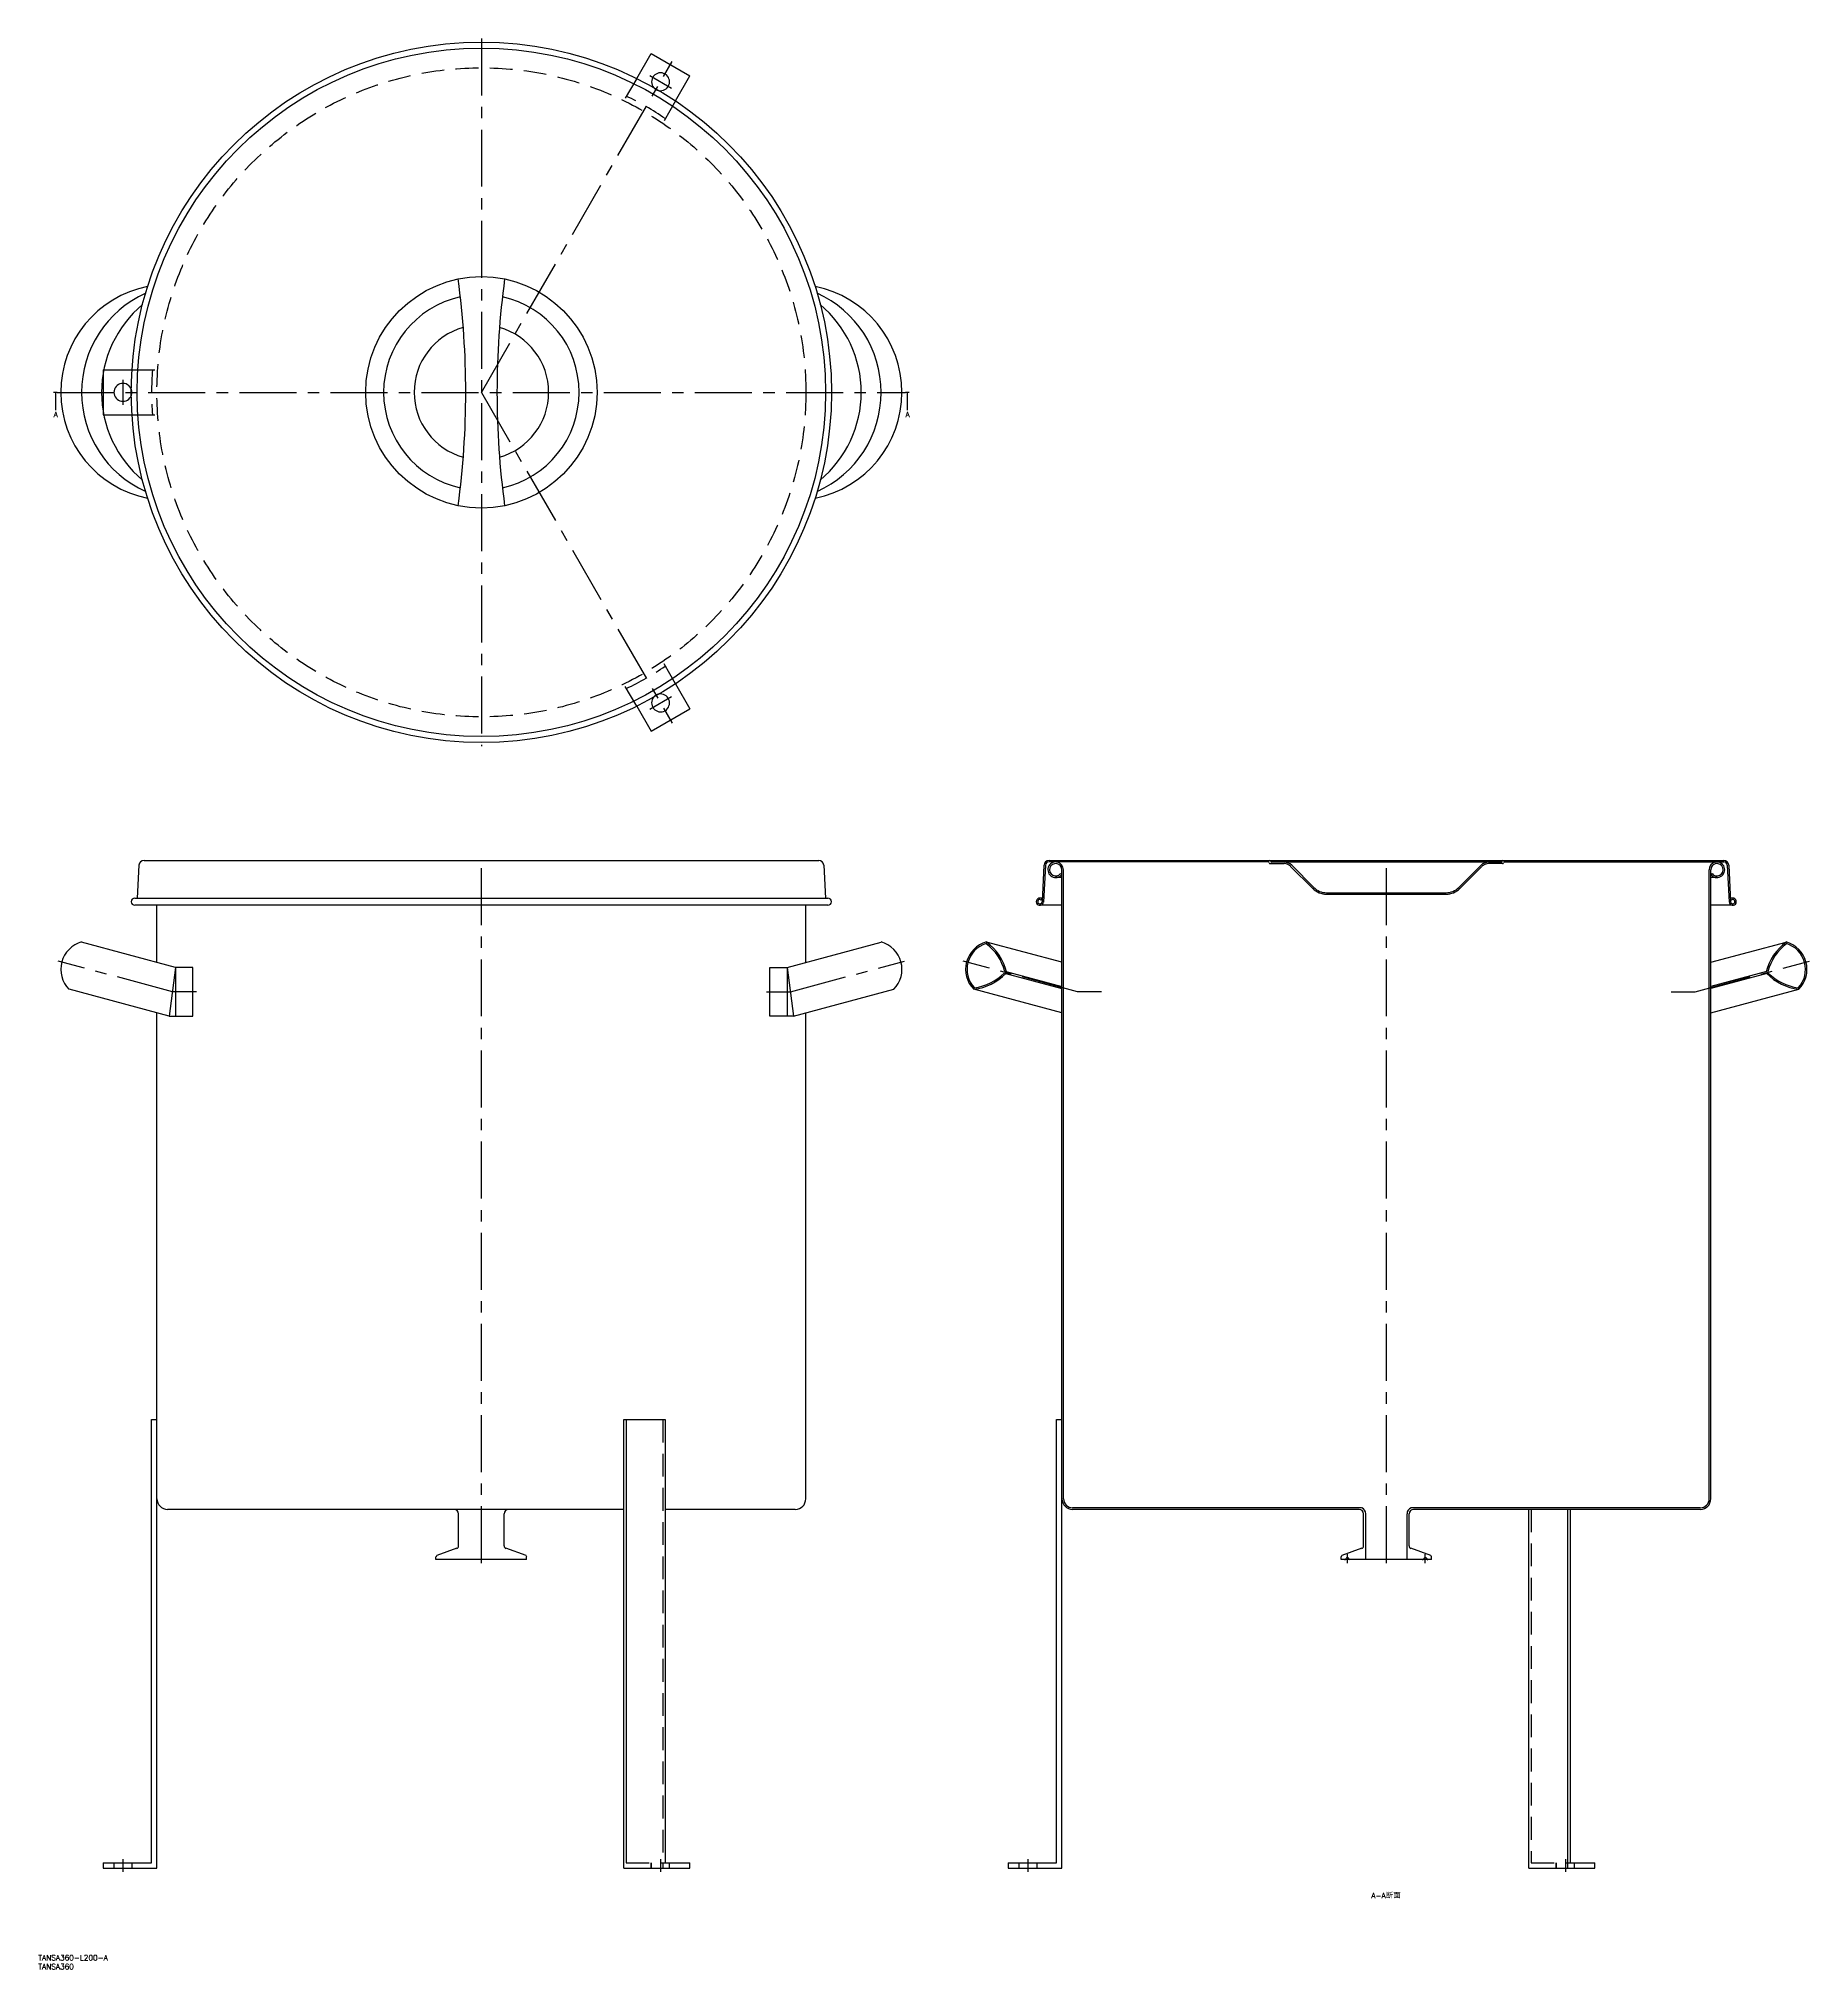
# Model space of a CAD drawing. Extents: x -247 to 740, y -879 to 197.
import ezdxf

# ---------------------------------------------------------------- set-up
doc = ezdxf.new("R2010")
doc.units = 0
doc.linetypes.add('CENTER', pattern=[50.8, 31.75, -6.35, 6.35, -6.35])
doc.linetypes.add('DASHED', pattern=[19.05, 12.7, -6.35])
doc.layers.get('0').update_dxf_attribs({"linetype": 'CONTINUOUS'})
doc.layers.add('CENTER', color=1, linetype='CONTINUOUS')
doc.styles.get("Standard").update_dxf_attribs({"font": 'txt.shx', "height": 3, "bigfont": 'bigfont.shx'})

msp = doc.modelspace()

# ---------------------------------------------------------------- linework, layer by layer
at = {"color": 7, "linetype": 'CONTINUOUS'}
for p, q in [((86.6, 174.9), (94.6, 188.9)), ((94.6, 188.9), (116.3, 176.4)), ((108.2, 162.4), (116.3, 176.4)), ((-210.6, 12.5), (-194.8, 12.5)), ((-210.9, 10.7), (-210.9, -10.7)), ((-210.6, -12.5), (-194.8, -12.5)), ((108.2, -162.4), (116.3, -176.4)), ((86.6, -174.9), (94.6, -188.9)), ((94.6, -188.9), (116.3, -176.4)), ((-190.9, -263.6), (-191.9, -281.9)), ((-188.1, -260.9), (188.1, -260.9)), ((190.9, -263.6), (191.9, -281.9)), ((313.7, -263.6), (312.6, -284.1)), ((314.5, -263.6), (313.4, -284.1)), ((316.5, -260.9), (692.7, -260.9)), ((438.8, -261.7), (316.5, -261.7)), ((323.7, -268.7), (323, -268.2)), ((323.7, -822.6), (323.7, -266.1)), ((324.6, -616.7), (324.6, -266.1)), ((439.8, -262.7), (447.7, -262.7)), ((568.6, -261.9), (440.6, -261.9)), ((451.2, -264.2), (463.6, -276.6)), ((451.8, -263.6), (464.1, -276)), ((495.8, -260.9), (495.8, -261.9)), ((513.3, -260.9), (513.3, -261.9)), ((557.4, -263.6), (545, -276)), ((557.9, -264.2), (545.6, -276.6)), ((569.4, -262.7), (561.5, -262.7)), ((570.4, -261.7), (692.7, -261.7)), ((684.6, -616.7), (684.6, -266.1)), ((685.5, -616.7), (685.5, -266.1)), ((685.5, -268.7), (686.2, -268.2)), ((694.7, -263.6), (695.7, -284.1)), ((695.5, -263.6), (696.5, -284.1)), ((323.7, -270.4), (320.2, -270.4)), ((471.2, -278.9), (537.9, -278.9)), ((471.2, -279.7), (537.9, -279.7)), ((688.9, -270.4), (685.5, -270.4)), ((-193.2, -281.9), (193.2, -281.9)), ((193.2, -285.9), (-193.2, -285.9)), ((-180.9, -317.7), (-180.9, -285.9)), ((180.9, -317.7), (180.9, -285.9)), ((312.7, -281.9), (311.4, -281.9)), ((323.7, -285.9), (311.4, -285.9)), ((312.2, -283), (312.7, -282.4)), ((697.7, -285.9), (685.5, -285.9)), ((697.7, -281.9), (696.4, -281.9)), ((697, -283), (696.5, -282.4)), ((-170.5, -320.5), (-222.9, -306.4)), ((170.5, -320.5), (222.9, -306.4)), ((323.7, -317.7), (281.7, -306.4)), ((685.5, -317.7), (727.5, -306.4)), ((-170.5, -320.5), (-174.1, -347.7)), ((-160.9, -320.5), (-170.5, -320.5)), ((-170.5, -320.5), (-170.5, -347.7)), ((-160.9, -347.7), (-160.9, -320.5)), ((160.9, -347.7), (160.9, -320.5)), ((160.9, -320.5), (170.5, -320.5)), ((170.5, -320.5), (170.5, -347.7)), ((170.5, -320.5), (174.1, -347.7)), ((291.9, -322.7), (323.7, -331.2)), ((717.3, -322.7), (685.5, -331.2)), ((-174.1, -347.7), (-229.9, -332.7)), ((174.1, -347.7), (229.9, -332.7)), ((323.7, -345.8), (274.6, -332.7)), ((291.6, -323.7), (323.7, -332.3)), ((717.5, -323.7), (685.5, -332.3)), ((685.5, -345.8), (734.5, -332.7)), ((-180.9, -822.6), (-180.9, -345.8)), ((-174.1, -347.7), (-160.9, -347.7)), ((174.1, -347.7), (160.9, -347.7)), ((180.9, -616.7), (180.9, -345.8)), ((-183.9, -572.6), (-180.8, -572.6)), ((-183.9, -819.6), (-183.9, -572.6)), ((79.4, -822.6), (79.4, -572.6)), ((79.4, -572.6), (102.5, -572.6)), ((80.8, -572.6), (80.8, -819.6)), ((102.5, -572.6), (102.5, -819.6)), ((320.7, -819.6), (320.7, -572.6)), ((320.7, -572.6), (323.8, -572.6)), ((79.4, -622.6), (-175, -622.6)), ((175, -622.6), (102.5, -622.6)), ((490.8, -621.7), (329.6, -621.7)), ((489.4, -622.6), (329.6, -622.6)), ((679.6, -621.7), (518.3, -621.7)), ((679.6, -622.6), (519.8, -622.6)), ((584, -822.6), (584, -622.6)), ((605.6, -622.6), (605.6, -822.6)), ((607.1, -622.6), (607.1, -819.6)), ((-12.7, -643), (-12.7, -625.1)), ((-12.7, -643), (-12.7, -625.1)), ((12.7, -643), (12.7, -625.1)), ((12.7, -643), (12.7, -625.1)), ((491.9, -643), (491.9, -625.1)), ((491.9, -643), (491.9, -625.1)), ((493.1, -650.6), (493.1, -625.1)), ((516.1, -650.6), (516.1, -625.1)), ((517.3, -643), (517.3, -625.1)), ((517.3, -643), (517.3, -625.1)), ((-13.7, -644.3), (-24.9, -648.4)), ((24.9, -648.4), (13.7, -644.3)), ((490.9, -644.3), (479.7, -648.4)), ((529.4, -648.4), (518.2, -644.3)), ((-25.3, -650.6), (-25.3, -649)), ((25.2, -650.6), (-25.3, -650.6)), ((25.2, -650.6), (25.2, -649)), ((479.3, -650.6), (479.3, -649)), ((529.8, -650.6), (479.3, -650.6)), ((482.1, -650), (481.9, -650.3)), ((483.7, -650), (483.8, -650.3)), ((525.5, -650), (525.3, -650.3)), ((527.1, -650), (527.2, -650.3)), ((529.8, -650.6), (529.8, -649)), ((-210.9, -819.6), (-183.9, -819.6)), ((-210.9, -819.6), (-210.9, -822.6)), ((-210.9, -822.6), (-180.9, -822.6)), ((79.4, -822.6), (116.3, -822.6)), ((94.6, -822.6), (94.6, -819.6)), ((102.5, -819.6), (116.3, -819.6)), ((116.3, -822.6), (116.3, -819.6)), ((293.7, -819.6), (320.7, -819.6)), ((293.7, -819.6), (293.7, -822.6)), ((293.7, -822.6), (323.7, -822.6)), ((299.7, -819.6), (299.7, -822.6)), ((309.7, -819.6), (309.7, -822.6)), ((584, -822.6), (620.8, -822.6)), ((607.1, -819.6), (620.8, -819.6)), ((620.8, -822.6), (620.8, -819.6))]:
    msp.add_line(p, q, dxfattribs=at)
at = {"color": 3, "linetype": 'DASHED'}
for p, q in [((86.6, 174.9), (79.4, 162.5)), ((108.2, 162.4), (101.1, 150)), ((-210.9, 12.5), (-210.9, 10.7)), ((-210.9, 12.5), (-210.6, 12.5)), ((-194.8, 12.5), (-180.4, 12.5)), ((-210.9, -10.7), (-210.9, -12.5)), ((-210.9, -12.5), (-210.6, -12.5)), ((-194.8, -12.5), (-180.4, -12.5)), ((108.2, -162.4), (101.1, -150)), ((86.6, -174.9), (79.4, -162.5)), ((101.1, -572.6), (101.1, -822.6)), ((585.4, -622.6), (585.4, -819.6)), ((-204.9, -819.6), (-204.9, -822.6)), ((-194.9, -819.6), (-194.9, -822.6)), ((80.8, -819.6), (102.5, -819.6)), ((94.9, -822.6), (94.9, -819.6)), ((104.9, -822.6), (104.9, -819.6)), ((585.4, -819.6), (607.1, -819.6)), ((599.2, -822.6), (599.2, -819.6)), ((599.5, -822.6), (599.5, -819.6)), ((609.5, -822.6), (609.5, -819.6))]:
    msp.add_line(p, q, dxfattribs=at)
at = {"color": 7}
for points in [[(-237.5, 0, 0), (-237.5, -10, 0)], [(237.5, 0, 0), (237.5, -10, 0)]]:
    msp.add_polyline3d(points, dxfattribs=at)
at = {"color": 7, "linetype": 'CONTINUOUS'}
for radius in [195.2, 191.9, 64.5]:
    msp.add_circle((0, 0), radius, dxfattribs=at)
at = {"color": 3, "linetype": 'DASHED'}
msp.add_circle((0, 0), 180.9, dxfattribs=at)
at = {"color": 7, "linetype": 'CONTINUOUS'}
for centre, radius, start, end in [((99.9, 173.1), 5, 258.5136, 221.4864), ((-174.4, 0), 60.1, 101.1936, 258.8064), ((-162.3, 0), 60.6, 114.2222, 245.7778), ((-480.4, 0), 471.7, 352.3028, 7.6972), ((480.4, 0), 471.7, 172.3028, 187.6972), ((174.4, 0), 60.1, 281.1936, 78.8064), ((162.3, 0), 60.6, 294.2222, 65.7778), ((-148.1, 0), 63.7, 129.8741, 230.1259), ((0, 0), 54.5, 102.4629, 257.5371), ((0, 0), 54.5, 282.4629, 77.5371), ((148.1, 0), 63.7, 309.8741, 50.1259), ((0, 0), 37.5, 105.6783, 254.3217), ((0, 0), 37.5, 285.6783, 74.3217), ((-199.9, 0), 5, 18.5136, 341.4864), ((99.9, -173.1), 5, 138.5136, 101.4864), ((-188.1, -263.7), 2.8, 90, 177), ((188.1, -263.7), 2.8, 3, 90), ((316.5, -263.7), 2.8, 90, 177), ((316.5, -263.7), 2, 90, 177), ((320.2, -266.1), 4.35, 0, 322.4765), ((320.2, -266.1), 3.45, 0, 322.4765), ((438.8, -262.2), 0.5, 0, 90), ((439.8, -262.2), 0.5, 180, 270), ((439.6, -261.4), 0.5, 0, 90), ((440.6, -261.4), 0.5, 180, 270), ((447.7, -267.7), 5.8, 45, 90), ((447.7, -267.7), 5, 45, 90), ((561.5, -267.7), 5.8, 90, 135), ((561.5, -267.7), 5, 90, 135), ((568.6, -261.4), 0.5, 270, 0), ((569.6, -261.4), 0.5, 90, 180), ((569.4, -262.2), 0.5, 270, 0), ((570.4, -262.2), 0.5, 90, 180), ((688.9, -266.1), 4.35, 217.5235, 180), ((688.9, -266.1), 3.45, 217.5235, 180), ((692.7, -263.7), 2.8, 3, 90), ((692.7, -263.7), 2, 3, 90), ((471.2, -268.9), 10.8, 225, 270), ((471.2, -268.9), 10, 225, 270), ((537.9, -268.9), 10, 270, 315), ((537.9, -268.9), 10.8, 270, 315), ((-193.2, -283.9), 2, 90, 270), ((193.2, -283.9), 2, 270, 90), ((311.4, -283.9), 2, 50.1651, 355.2077), ((311.4, -283.9), 1.2, 50.1885, 355.2198), ((697.7, -283.9), 2, 184.7923, 129.8349), ((697.7, -283.9), 1.2, 184.7802, 129.8115), ((-218.7, -321.6), 15.8, 105.3289, 224.6711), ((218.7, -321.6), 15.8, 315.3289, 74.6711), ((285.8, -321.6), 15.8, 105.3289, 224.6711), ((285.8, -321.6), 15, 106.8178, 223.1822), ((264, -330.3), 28.9, 15.1832, 52.6666), ((264, -330.3), 29.7, 14.2901, 53.4463), ((745.2, -330.3), 29.7, 126.5537, 165.7099), ((745.2, -330.3), 28.9, 127.3334, 164.8168), ((723.3, -321.6), 15.8, 315.3289, 74.6711), ((723.3, -321.6), 15, 316.8178, 73.1822), ((271.2, -303.2), 29.7, 276.5537, 315.7099), ((271.2, -303.2), 28.9, 277.3334, 314.8168), ((737.9, -303.2), 29.7, 224.2901, 263.4463), ((737.9, -303.2), 28.9, 225.1832, 262.6666), ((-175, -616.7), 5.9, 180, 270), ((-15.2, -625.1), 2.5, 0, 90), ((15.2, -625.1), 2.5, 90, 180), ((175, -616.7), 5.9, 270, 0), ((329.6, -616.7), 5.9, 180, 270), ((329.6, -616.7), 5, 180, 270), ((489.4, -625.1), 2.5, 0, 90), ((489.4, -625.1), 3.7, 0, 66.7685), ((519.8, -625.1), 3.7, 113.2315, 180), ((519.8, -625.1), 2.5, 90, 180), ((679.6, -616.7), 5, 270, 0), ((679.6, -616.7), 5.9, 270, 0), ((-14.2, -643), 1.47, 290, 0), ((14.2, -643), 1.47, 180, 250), ((490.4, -643), 1.47, 290, 0), ((518.7, -643), 1.47, 180, 250), ((-24.7, -649), 0.588, 110, 180), ((24.7, -649), 0.588, 0, 70), ((479.9, -649), 0.588, 110, 180), ((481.4, -650.1), 0.588, 270, 337), ((482.9, -650.4), 0.882, 23, 157), ((484.3, -650.1), 0.588, 203, 270), ((524.8, -650.1), 0.588, 270, 337), ((526.3, -650.4), 0.882, 21.637, 158.363), ((527.7, -650.1), 0.588, 203, 270), ((529.2, -649), 0.588, 0, 70)]:
    msp.add_arc(centre, radius, start, end, dxfattribs=at)
at = {"color": 3, "linetype": 'DASHED'}
for centre, radius, start, end in [((22.5, 39.1), 138.8, 54.8331, 65.1669), ((99.9, 173.1), 5, 221.4864, 258.5136), ((-45.1, 0), 138.8, 174.8331, 185.1669), ((-199.9, 0), 5, 341.4864, 18.5136), ((22.5, -39.1), 138.8, 294.8331, 305.1669), ((99.9, -173.1), 5, 101.4864, 138.5136)]:
    msp.add_arc(centre, radius, start, end, dxfattribs=at)
at = {"layer": 'CENTER', "color": 1, "linetype": 'CENTER'}
for p, q in [((0, 197.2), (0, -197.2)), ((0, 0), (106.4, 184.4)), ((93.9, 176.6), (106, 169.6)), ((-236.5, 0), (-238.5, 0)), ((-236.5, 0), (236.5, 0)), ((-199.9, 7), (-199.9, -7)), ((238.5, 0), (236.5, 0)), ((0, 0), (106.4, -184.4)), ((93.9, -176.6), (106, -169.6)), ((0, -652.6), (0, -258.9)), ((504.6, -652.6), (504.6, -258.9)), ((-172.3, -334.1), (-235.9, -317)), ((172.3, -334.1), (235.9, -317)), ((332.3, -334.1), (268.7, -317)), ((676.8, -334.1), (740.5, -317)), ((-158.9, -334.1), (-172.3, -334.1)), ((158.9, -334.1), (172.3, -334.1)), ((345.7, -334.1), (332.3, -334.1)), ((663.4, -334.1), (676.8, -334.1)), ((482.9, -652.6), (482.9, -647.5)), ((526.3, -652.6), (526.3, -647.5)), ((-199.9, -817.6), (-199.9, -824.6)), ((99.9, -817.6), (99.9, -824.6)), ((304.7, -817.6), (304.7, -824.6)), ((604.5, -817.6), (604.5, -824.6))]:
    msp.add_line(p, q, dxfattribs=at)

# ---------------------------------------------------------------- texts
at = {"color": 137, "linetype": 'CONTINUOUS'}
for s, p in [('A', (-238.5, -13.8)), ('A', (236.5, -13.8)), ('A-A断面', (496.2, -839.4))]:
    msp.add_text(s, height=3, dxfattribs=at).set_placement(p)
at = {"color": 7, "linetype": 'CONTINUOUS'}
for s, p in [('TANSA360-L200-A', (-247, -874)), ('TANSA360', (-247, -879))]:
    msp.add_text(s, height=3, dxfattribs=at).set_placement(p)

doc.saveas('drawing.dxf')
